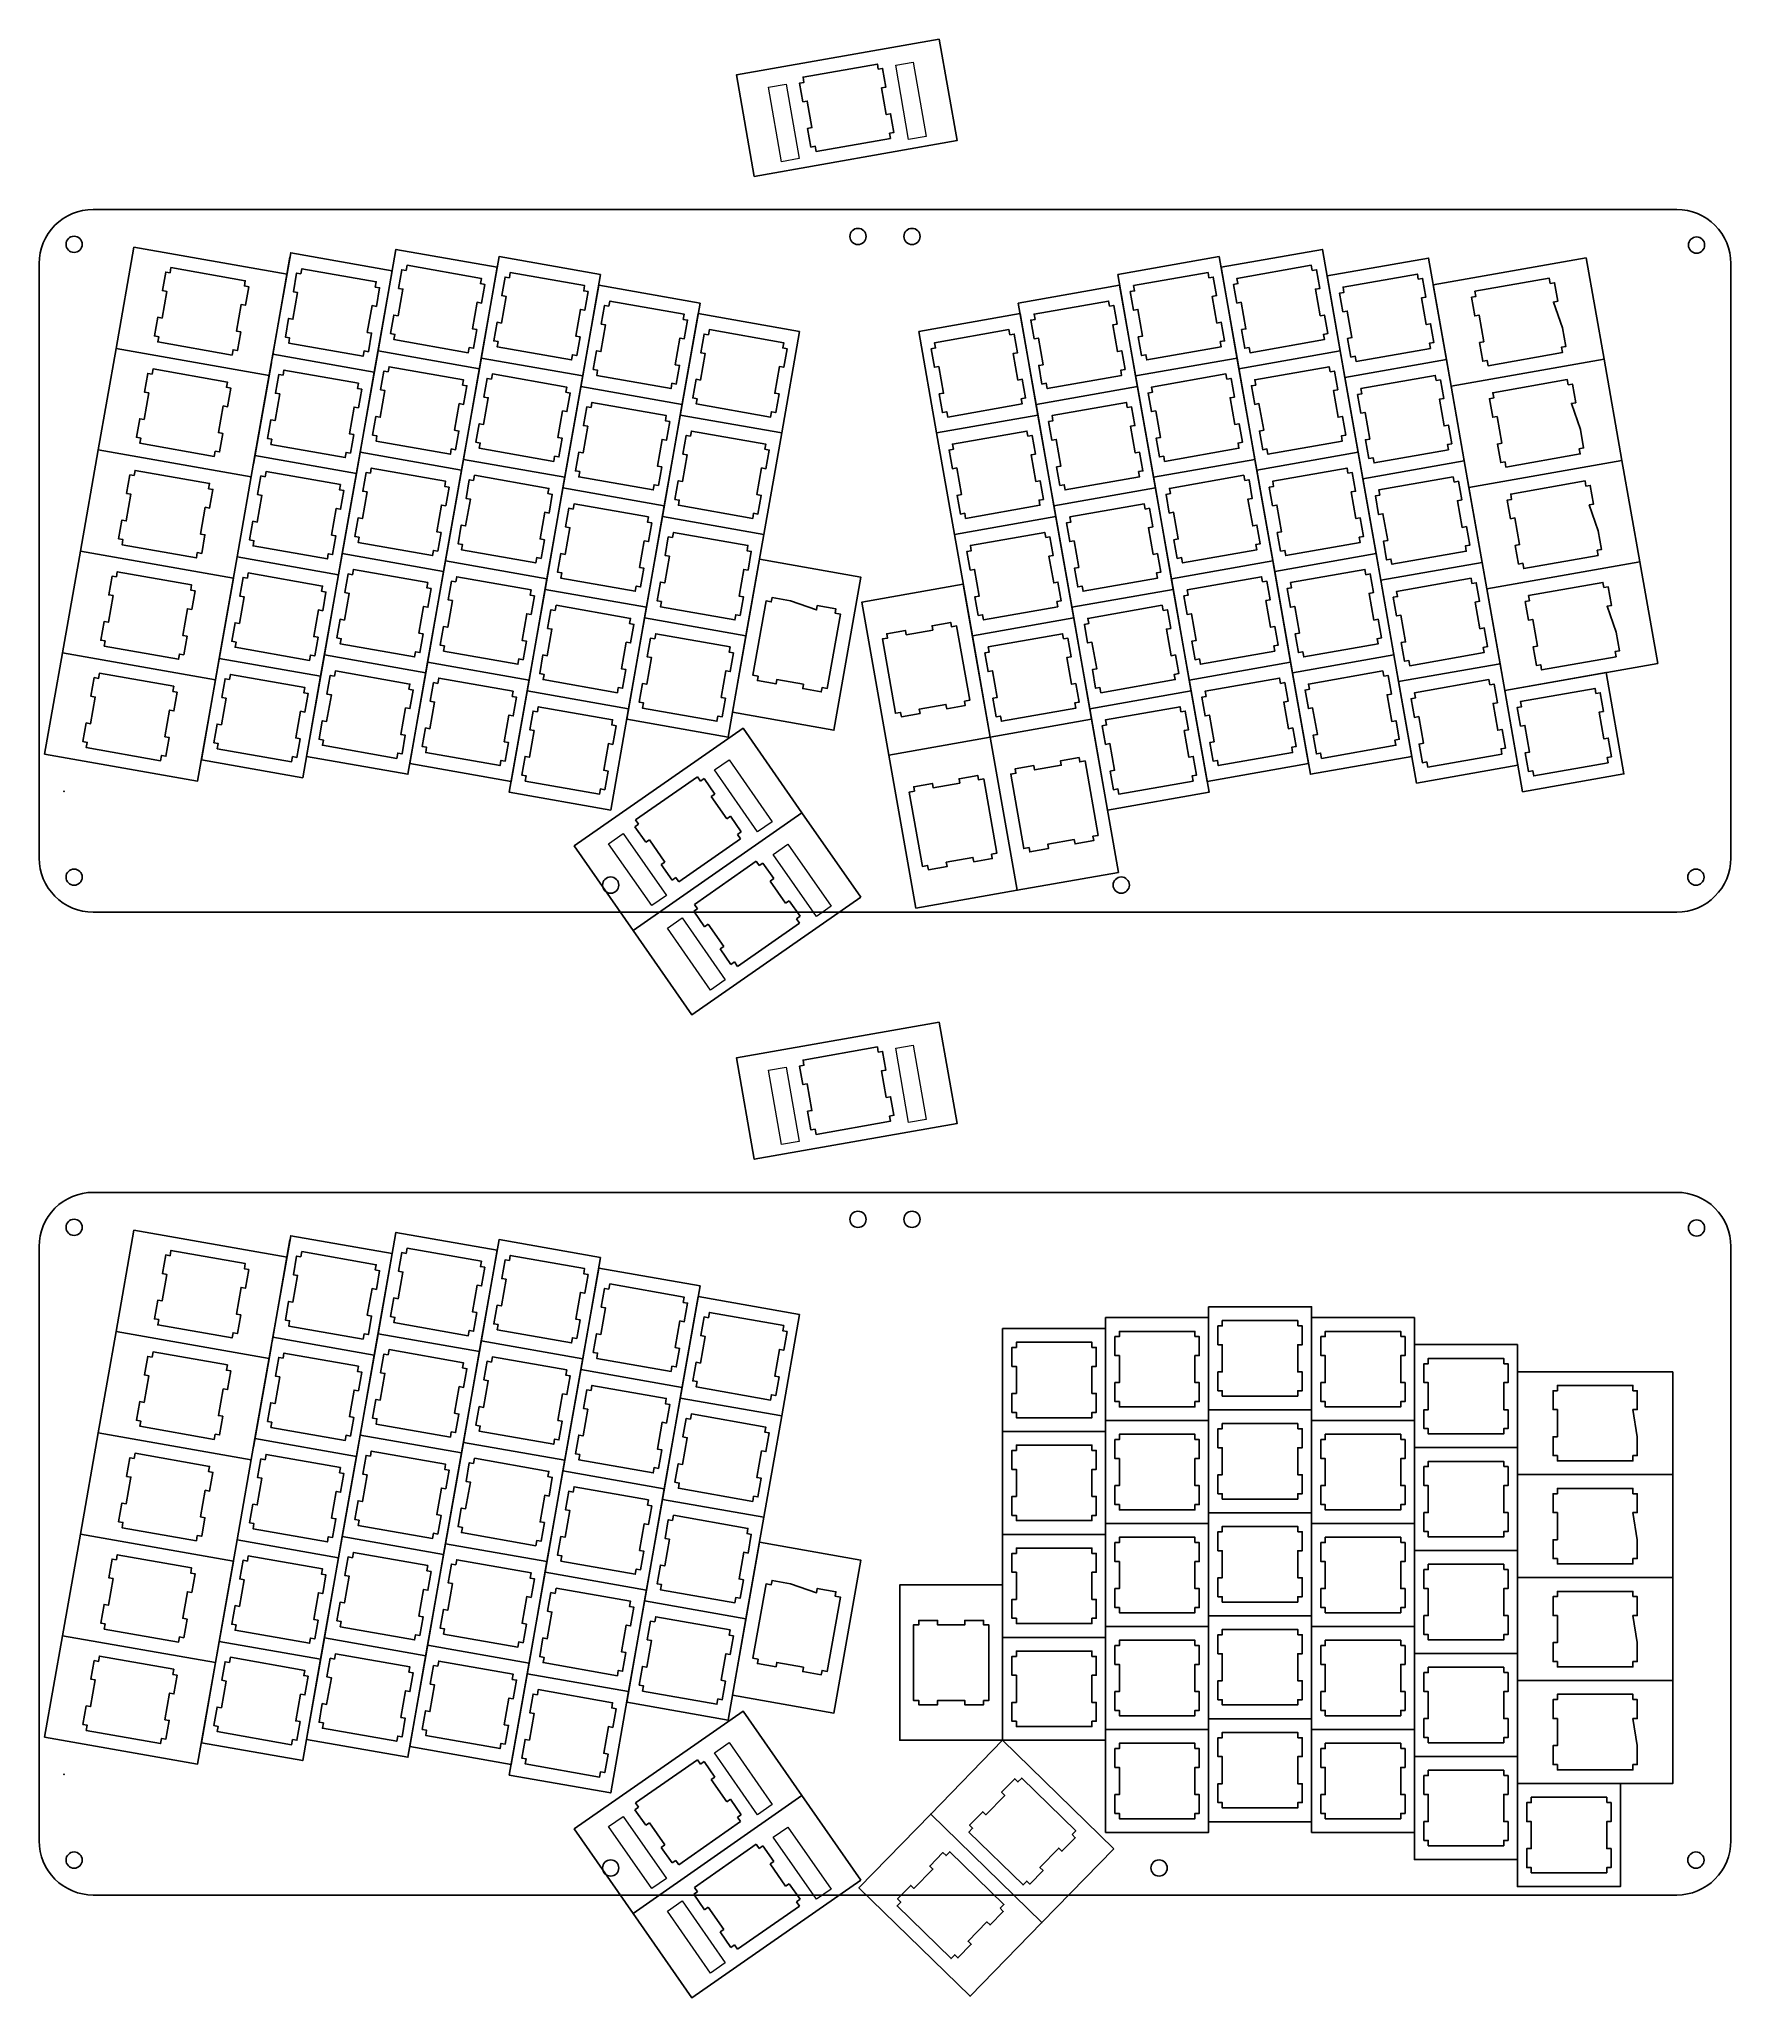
# Model space of a CAD drawing. Header units: millimetres. Extents: x 398 to 711, y 162 to 525.
import ezdxf

# ---------------------------------------------------------------- set-up
doc = ezdxf.new("R2010")
doc.units = ezdxf.units.MM
doc.header["$PDSIZE"] = -1
doc.layers.get('0').update_dxf_attribs({"color": 1})
doc.layers.add('1', color=18, linetype='Continuous')

msp = doc.modelspace()

# ---------------------------------------------------------------- linework, layer by layer
for p, q in [((508.07, 380.13), (519.53, 388.12)), ((519.53, 388.12), (520.09, 387.31)), ((520.09, 387.31), (520.76, 387.78)), ((520.76, 387.78), (522.76, 384.91)), ((522.76, 384.91), (522.09, 384.44)), ((522.09, 384.44), (524.95, 380.33)), ((524.95, 380.33), (525.62, 380.8)), ((525.62, 380.8), (527.62, 377.93)), ((507.96, 378.86), (508.63, 379.32)), ((509.96, 375.99), (507.96, 378.86)), ((508.63, 379.32), (508.07, 380.13)), ((527.62, 377.93), (526.96, 377.46)), ((526.96, 377.46), (527.52, 376.66)), ((510.63, 376.45), (509.96, 375.99)), ((513.5, 372.34), (510.63, 376.45)), ((527.52, 376.66), (516.06, 368.67)), ((512.83, 371.88), (513.5, 372.34)), ((514.83, 369.01), (512.83, 371.88)), ((518.96, 364.5), (530.42, 372.49)), ((530.42, 372.49), (530.98, 371.69)), ((530.98, 371.69), (531.65, 372.15)), ((531.65, 372.15), (533.65, 369.28)), ((515.5, 369.47), (514.83, 369.01)), ((516.06, 368.67), (515.5, 369.47)), ((533.65, 369.28), (532.99, 368.81)), ((532.99, 368.81), (535.85, 364.71)), ((518.86, 363.23), (519.52, 363.7)), ((520.86, 360.36), (518.86, 363.23)), ((519.52, 363.7), (518.96, 364.5)), ((535.85, 364.71), (536.52, 365.17)), ((536.52, 365.17), (538.52, 362.3)), ((521.53, 360.82), (520.86, 360.36)), ((524.39, 356.72), (521.53, 360.82)), ((538.41, 361.03), (526.95, 353.04)), ((538.52, 362.3), (537.85, 361.84)), ((537.85, 361.84), (538.41, 361.03)), ((523.72, 356.25), (524.39, 356.72)), ((525.73, 353.38), (523.72, 356.25)), ((526.39, 353.85), (525.73, 353.38)), ((526.95, 353.04), (526.39, 353.85)), ((508.07, 198.28), (519.53, 206.27)), ((519.53, 206.27), (520.09, 205.47)), ((520.09, 205.47), (520.76, 205.93)), ((520.76, 205.93), (522.76, 203.06)), ((522.76, 203.06), (522.09, 202.6)), ((522.09, 202.6), (524.95, 198.49)), ((507.96, 197.01), (508.63, 197.48)), ((509.96, 194.14), (507.96, 197.01)), ((508.63, 197.48), (508.07, 198.28)), ((524.95, 198.49), (525.62, 198.95)), ((525.62, 198.95), (527.62, 196.08)), ((527.62, 196.08), (526.96, 195.62)), ((510.63, 194.61), (509.96, 194.14)), ((513.5, 190.5), (510.63, 194.61)), ((527.52, 194.81), (516.06, 186.82)), ((526.96, 195.62), (527.52, 194.81)), ((512.83, 190.03), (513.5, 190.5)), ((514.83, 187.16), (512.83, 190.03)), ((518.96, 182.65), (530.42, 190.65)), ((530.42, 190.65), (530.98, 189.84)), ((530.98, 189.84), (531.65, 190.31)), ((531.65, 190.31), (533.65, 187.43)), ((515.5, 187.63), (514.83, 187.16)), ((516.06, 186.82), (515.5, 187.63)), ((533.65, 187.43), (532.99, 186.97)), ((532.99, 186.97), (535.85, 182.86)), ((518.86, 181.39), (519.52, 181.85)), ((520.86, 178.51), (518.86, 181.39)), ((519.52, 181.85), (518.96, 182.65)), ((535.85, 182.86), (536.52, 183.33)), ((536.52, 183.33), (538.52, 180.45)), ((521.53, 178.98), (520.86, 178.51)), ((524.39, 174.87), (521.53, 178.98)), ((538.41, 179.19), (526.95, 171.2)), ((538.52, 180.45), (537.85, 179.99)), ((537.85, 179.99), (538.41, 179.19)), ((523.72, 174.41), (524.39, 174.87)), ((525.73, 171.53), (523.72, 174.41)), ((526.39, 172), (525.73, 171.53)), ((526.95, 171.2), (526.39, 172))]:
    msp.add_line(p, q)
for points in [[(552.99, 519.01), (553.79, 519.15), (554.4, 515.7), (553.6, 515.56), (554.47, 510.63), (555.27, 510.77), (555.87, 507.32), (555.07, 507.18), (555.24, 506.22), (541.49, 503.79), (541.32, 504.75), (540.52, 504.61), (539.91, 508.06), (540.71, 508.2), (539.84, 513.13), (539.04, 512.99), (538.43, 516.44), (539.23, 516.58), (539.06, 517.55), (552.82, 519.97)], [(421.94, 481.35), (421.14, 481.49), (420.53, 478.05), (421.33, 477.9), (420.46, 472.97), (419.66, 473.11), (419.05, 469.67), (419.85, 469.52), (419.68, 468.56), (433.44, 466.13), (433.61, 467.1), (434.41, 466.96), (435.02, 470.4), (434.22, 470.55), (435.09, 475.48), (435.89, 475.34), (436.5, 478.78), (435.7, 478.93), (435.87, 479.89), (422.11, 482.32)], [(446.17, 481.14), (445.37, 481.28), (444.76, 477.83), (445.56, 477.69), (444.69, 472.76), (443.89, 472.9), (443.28, 469.46), (444.08, 469.31), (443.91, 468.35), (457.67, 465.92), (457.84, 466.89), (458.64, 466.75), (459.25, 470.19), (458.45, 470.33), (459.32, 475.27), (460.12, 475.13), (460.73, 478.57), (459.93, 478.71), (460.1, 479.68), (446.34, 482.11)], [(465.62, 481.77), (464.82, 481.91), (464.22, 478.47), (465.02, 478.32), (464.15, 473.39), (463.35, 473.53), (462.74, 470.09), (463.54, 469.95), (463.37, 468.98), (477.13, 466.55), (477.3, 467.52), (478.1, 467.38), (478.71, 470.83), (477.91, 470.97), (478.77, 475.9), (479.58, 475.76), (480.18, 479.2), (479.38, 479.35), (479.55, 480.31), (465.8, 482.74)], [(633.28, 481.77), (634.08, 481.91), (634.69, 478.47), (633.88, 478.32), (634.75, 473.39), (635.55, 473.53), (636.16, 470.09), (635.36, 469.95), (635.53, 468.98), (621.77, 466.55), (621.6, 467.52), (620.8, 467.38), (620.2, 470.83), (621, 470.97), (620.13, 475.9), (619.33, 475.76), (618.72, 479.2), (619.52, 479.35), (619.35, 480.31), (633.11, 482.74)], [(484.73, 480.43), (483.93, 480.57), (483.32, 477.13), (484.13, 476.99), (483.26, 472.05), (482.45, 472.19), (481.85, 468.75), (482.65, 468.61), (482.48, 467.64), (496.23, 465.22), (496.41, 466.18), (497.21, 466.04), (497.81, 469.49), (497.01, 469.63), (497.88, 474.56), (498.68, 474.42), (499.29, 477.87), (498.49, 478.01), (498.66, 478.97), (484.9, 481.4)], [(614.17, 480.43), (614.97, 480.57), (615.58, 477.13), (614.78, 476.99), (615.65, 472.05), (616.45, 472.19), (617.05, 468.75), (616.25, 468.61), (616.42, 467.64), (602.67, 465.22), (602.5, 466.18), (601.7, 466.04), (601.09, 469.49), (601.89, 469.63), (601.02, 474.56), (600.22, 474.42), (599.61, 477.87), (600.41, 478.01), (600.24, 478.97), (614, 481.4)], [(652.91, 480.16), (653.71, 480.3), (654.31, 476.85), (653.51, 476.71), (654.38, 471.78), (655.18, 471.92), (655.79, 468.47), (654.99, 468.33), (655.16, 467.36), (641.4, 464.94), (641.23, 465.9), (640.43, 465.76), (639.82, 469.21), (640.63, 469.35), (639.76, 474.28), (638.96, 474.14), (638.35, 477.59), (639.15, 477.73), (638.98, 478.7), (652.74, 481.12)], [(677.31, 479.38), (678.11, 479.52), (678.72, 476.08), (677.92, 475.93), (679.59, 471.14), (680.2, 467.7), (679.4, 467.56), (679.57, 466.59), (665.81, 464.16), (665.64, 465.13), (664.84, 464.99), (664.23, 468.44), (665.03, 468.58), (664.16, 473.51), (663.36, 473.37), (662.75, 476.81), (663.55, 476.96), (663.38, 477.92), (677.14, 480.35)], [(503.15, 475.16), (502.35, 475.3), (501.74, 471.85), (502.54, 471.71), (501.67, 466.78), (500.87, 466.92), (500.26, 463.47), (501.06, 463.33), (500.89, 462.36), (514.65, 459.94), (514.82, 460.9), (515.62, 460.76), (516.23, 464.21), (515.43, 464.35), (516.3, 469.28), (517.1, 469.14), (517.7, 472.59), (516.9, 472.73), (517.07, 473.7), (503.32, 476.12)], [(595.76, 475.16), (596.56, 475.3), (597.16, 471.85), (596.36, 471.71), (597.23, 466.78), (598.03, 466.92), (598.64, 463.47), (597.84, 463.33), (598.01, 462.36), (584.25, 459.94), (584.08, 460.9), (583.28, 460.76), (582.67, 464.21), (583.48, 464.35), (582.61, 469.28), (581.81, 469.14), (581.2, 472.59), (582, 472.73), (581.83, 473.7), (595.59, 476.12)], [(521.56, 469.88), (520.76, 470.02), (520.15, 466.57), (520.95, 466.43), (520.08, 461.5), (519.28, 461.64), (518.67, 458.19), (519.47, 458.05), (519.3, 457.09), (533.06, 454.66), (533.23, 455.63), (534.03, 455.48), (534.64, 458.93), (533.84, 459.07), (534.71, 464.01), (535.51, 463.86), (536.12, 467.31), (535.32, 467.45), (535.49, 468.42), (521.73, 470.84)], [(577.34, 469.88), (578.14, 470.02), (578.75, 466.57), (577.95, 466.43), (578.82, 461.5), (579.62, 461.64), (580.23, 458.19), (579.43, 458.05), (579.6, 457.09), (565.84, 454.66), (565.67, 455.63), (564.87, 455.48), (564.26, 458.93), (565.06, 459.07), (564.19, 464.01), (563.39, 463.86), (562.78, 467.31), (563.58, 467.45), (563.41, 468.42), (577.17, 470.84)], [(462.32, 463.01), (461.52, 463.15), (460.91, 459.71), (461.71, 459.56), (460.84, 454.63), (460.04, 454.77), (459.43, 451.33), (460.23, 451.18), (460.06, 450.22), (473.82, 447.79), (473.99, 448.76), (474.79, 448.62), (475.4, 452.06), (474.6, 452.21), (475.47, 457.14), (476.27, 457), (476.88, 460.44), (476.07, 460.59), (476.24, 461.55), (462.49, 463.98)], [(636.58, 463.01), (637.39, 463.15), (637.99, 459.71), (637.19, 459.56), (638.06, 454.63), (638.86, 454.77), (639.47, 451.33), (638.67, 451.18), (638.84, 450.22), (625.08, 447.79), (624.91, 448.76), (624.11, 448.62), (623.5, 452.06), (624.3, 452.21), (623.43, 457.14), (622.63, 457), (622.03, 460.44), (622.83, 460.59), (622.66, 461.55), (636.41, 463.98)], [(418.63, 462.59), (417.83, 462.73), (417.22, 459.29), (418.02, 459.14), (417.15, 454.21), (416.35, 454.35), (415.74, 450.91), (416.54, 450.76), (416.37, 449.8), (430.13, 447.37), (430.3, 448.34), (431.1, 448.2), (431.71, 451.64), (430.91, 451.79), (431.78, 456.72), (432.58, 456.58), (433.19, 460.02), (432.39, 460.17), (432.56, 461.13), (418.8, 463.56)], [(442.86, 462.38), (442.06, 462.52), (441.45, 459.07), (442.25, 458.93), (441.38, 454), (440.58, 454.14), (439.98, 450.69), (440.78, 450.55), (440.61, 449.59), (454.36, 447.16), (454.53, 448.13), (455.33, 447.99), (455.94, 451.43), (455.14, 451.57), (456.01, 456.51), (456.81, 456.37), (457.42, 459.81), (456.62, 459.95), (456.79, 460.92), (443.03, 463.35)], [(481.42, 461.67), (480.62, 461.81), (480.02, 458.37), (480.82, 458.23), (479.95, 453.29), (479.15, 453.43), (478.54, 449.99), (479.34, 449.85), (479.17, 448.88), (492.93, 446.45), (493.1, 447.42), (493.9, 447.28), (494.51, 450.73), (493.7, 450.87), (494.57, 455.8), (495.38, 455.66), (495.98, 459.11), (495.18, 459.25), (495.35, 460.21), (481.6, 462.64)], [(617.48, 461.67), (618.28, 461.81), (618.89, 458.37), (618.08, 458.23), (618.95, 453.29), (619.75, 453.43), (620.36, 449.99), (619.56, 449.85), (619.73, 448.88), (605.97, 446.45), (605.8, 447.42), (605, 447.28), (604.4, 450.73), (605.2, 450.87), (604.33, 455.8), (603.53, 455.66), (602.92, 459.11), (603.72, 459.25), (603.55, 460.21), (617.31, 462.64)], [(656.21, 461.4), (657.01, 461.54), (657.62, 458.09), (656.82, 457.95), (657.69, 453.02), (658.49, 453.16), (659.1, 449.71), (658.3, 449.57), (658.47, 448.6), (644.71, 446.18), (644.54, 447.14), (643.74, 447), (643.13, 450.45), (643.93, 450.59), (643.06, 455.52), (642.26, 455.38), (641.66, 458.83), (642.46, 458.97), (642.29, 459.93), (656.04, 462.36)], [(680.62, 460.62), (681.42, 460.76), (682.03, 457.32), (681.23, 457.17), (682.9, 452.38), (683.5, 448.94), (682.7, 448.79), (682.87, 447.83), (669.12, 445.4), (668.95, 446.37), (668.15, 446.23), (667.54, 449.67), (668.34, 449.82), (667.47, 454.75), (666.67, 454.61), (666.06, 458.05), (666.86, 458.2), (666.69, 459.16), (680.45, 461.59)], [(499.84, 456.4), (499.04, 456.54), (498.43, 453.09), (499.23, 452.95), (498.36, 448.02), (497.56, 448.16), (496.95, 444.71), (497.75, 444.57), (497.58, 443.6), (511.34, 441.18), (511.51, 442.14), (512.31, 442), (512.92, 445.45), (512.12, 445.59), (512.99, 450.52), (513.79, 450.38), (514.4, 453.83), (513.6, 453.97), (513.77, 454.93), (500.01, 457.36)], [(599.06, 456.4), (599.86, 456.54), (600.47, 453.09), (599.67, 452.95), (600.54, 448.02), (601.34, 448.16), (601.95, 444.71), (601.15, 444.57), (601.32, 443.6), (587.56, 441.18), (587.39, 442.14), (586.59, 442), (585.98, 445.45), (586.78, 445.59), (585.91, 450.52), (585.11, 450.38), (584.51, 453.83), (585.31, 453.97), (585.14, 454.93), (598.89, 457.36)], [(518.25, 451.12), (517.45, 451.26), (516.84, 447.81), (517.64, 447.67), (516.77, 442.74), (515.97, 442.88), (515.37, 439.43), (516.17, 439.29), (516, 438.33), (529.75, 435.9), (529.92, 436.87), (530.72, 436.72), (531.33, 440.17), (530.53, 440.31), (531.4, 445.24), (532.2, 445.1), (532.81, 448.55), (532.01, 448.69), (532.18, 449.66), (518.42, 452.08)], [(580.65, 451.12), (581.45, 451.26), (582.06, 447.81), (581.26, 447.67), (582.13, 442.74), (582.93, 442.88), (583.54, 439.43), (582.74, 439.29), (582.91, 438.33), (569.15, 435.9), (568.98, 436.87), (568.18, 436.72), (567.57, 440.17), (568.37, 440.31), (567.5, 445.24), (566.7, 445.1), (566.09, 448.55), (566.89, 448.69), (566.72, 449.66), (580.48, 452.08)], [(415.32, 443.83), (414.52, 443.97), (413.91, 440.52), (414.71, 440.38), (413.84, 435.45), (413.04, 435.59), (412.44, 432.14), (413.24, 432), (413.07, 431.04), (426.82, 428.61), (426.99, 429.58), (427.8, 429.44), (428.4, 432.88), (427.6, 433.02), (428.47, 437.96), (429.27, 437.82), (429.88, 441.26), (429.08, 441.4), (429.25, 442.37), (415.49, 444.8)], [(439.55, 443.62), (438.75, 443.76), (438.15, 440.31), (438.95, 440.17), (438.08, 435.24), (437.28, 435.38), (436.67, 431.93), (437.47, 431.79), (437.3, 430.83), (451.06, 428.4), (451.23, 429.37), (452.03, 429.23), (452.63, 432.67), (451.83, 432.81), (452.7, 437.75), (453.5, 437.61), (454.11, 441.05), (453.31, 441.19), (453.48, 442.16), (439.72, 444.58)], [(459.01, 444.25), (458.21, 444.39), (457.6, 440.94), (458.4, 440.8), (457.53, 435.87), (456.73, 436.01), (456.12, 432.57), (456.92, 432.42), (456.75, 431.46), (470.51, 429.03), (470.68, 430), (471.48, 429.86), (472.09, 433.3), (471.29, 433.45), (472.16, 438.38), (472.96, 438.24), (473.57, 441.68), (472.77, 441.82), (472.94, 442.79), (459.18, 445.22)], [(478.12, 442.91), (477.32, 443.05), (476.71, 439.61), (477.51, 439.47), (476.64, 434.53), (475.84, 434.67), (475.23, 431.23), (476.03, 431.09), (475.86, 430.12), (489.62, 427.69), (489.79, 428.66), (490.59, 428.52), (491.2, 431.97), (490.4, 432.11), (491.27, 437.04), (492.07, 436.9), (492.68, 440.35), (491.87, 440.49), (492.04, 441.45), (478.29, 443.88)], [(620.78, 442.91), (621.59, 443.05), (622.19, 439.61), (621.39, 439.47), (622.26, 434.53), (623.06, 434.67), (623.67, 431.23), (622.87, 431.09), (623.04, 430.12), (609.28, 427.69), (609.11, 428.66), (608.31, 428.52), (607.7, 431.97), (608.5, 432.11), (607.63, 437.04), (606.83, 436.9), (606.23, 440.35), (607.03, 440.49), (606.86, 441.45), (620.61, 443.88)], [(639.89, 444.25), (640.69, 444.39), (641.3, 440.94), (640.5, 440.8), (641.37, 435.87), (642.17, 436.01), (642.78, 432.57), (641.98, 432.42), (642.15, 431.46), (628.39, 429.03), (628.22, 430), (627.42, 429.86), (626.81, 433.3), (627.61, 433.45), (626.74, 438.38), (625.94, 438.24), (625.33, 441.68), (626.14, 441.82), (625.96, 442.79), (639.72, 445.22)], [(659.52, 442.63), (660.32, 442.78), (660.93, 439.33), (660.13, 439.19), (661, 434.25), (661.8, 434.4), (662.41, 430.95), (661.61, 430.81), (661.78, 429.84), (648.02, 427.42), (647.85, 428.38), (647.05, 428.24), (646.44, 431.69), (647.24, 431.83), (646.37, 436.76), (645.57, 436.62), (644.96, 440.07), (645.76, 440.21), (645.59, 441.17), (659.35, 443.6)], [(683.93, 441.86), (684.73, 442), (685.34, 438.55), (684.53, 438.41), (686.2, 433.62), (686.81, 430.18), (686.01, 430.03), (686.18, 429.07), (672.42, 426.64), (672.25, 427.61), (671.45, 427.47), (670.85, 430.91), (671.65, 431.06), (670.78, 435.99), (669.98, 435.85), (669.37, 439.29), (670.17, 439.43), (670, 440.4), (683.76, 442.83)], [(496.53, 437.63), (495.73, 437.78), (495.12, 434.33), (495.92, 434.19), (495.05, 429.25), (494.25, 429.4), (493.64, 425.95), (494.44, 425.81), (494.27, 424.84), (508.03, 422.42), (508.2, 423.38), (509, 423.24), (509.61, 426.69), (508.81, 426.83), (509.68, 431.76), (510.48, 431.62), (511.09, 435.07), (510.29, 435.21), (510.46, 436.17), (496.7, 438.6)], [(602.37, 437.63), (603.17, 437.78), (603.78, 434.33), (602.98, 434.19), (603.85, 429.25), (604.65, 429.4), (605.26, 425.95), (604.46, 425.81), (604.63, 424.84), (590.87, 422.42), (590.7, 423.38), (589.9, 423.24), (589.29, 426.69), (590.09, 426.83), (589.22, 431.76), (588.42, 431.62), (587.81, 435.07), (588.61, 435.21), (588.44, 436.17), (602.2, 438.6)], [(514.94, 432.36), (514.14, 432.5), (513.54, 429.05), (514.34, 428.91), (513.47, 423.98), (512.67, 424.12), (512.06, 420.67), (512.86, 420.53), (512.69, 419.56), (526.45, 417.14), (526.62, 418.1), (527.42, 417.96), (528.02, 421.41), (527.22, 421.55), (528.09, 426.48), (528.89, 426.34), (529.5, 429.79), (528.7, 429.93), (528.87, 430.9), (515.11, 433.32)], [(583.96, 432.36), (584.76, 432.5), (585.37, 429.05), (584.57, 428.91), (585.44, 423.98), (586.24, 424.12), (586.84, 420.67), (586.04, 420.53), (586.21, 419.56), (572.46, 417.14), (572.29, 418.1), (571.49, 417.96), (570.88, 421.41), (571.68, 421.55), (570.81, 426.48), (570.01, 426.34), (569.4, 429.79), (570.2, 429.93), (570.03, 430.9), (583.79, 433.32)], [(412.01, 425.07), (411.21, 425.21), (410.61, 421.76), (411.41, 421.62), (410.54, 416.69), (409.74, 416.83), (409.13, 413.38), (409.93, 413.24), (409.76, 412.28), (423.52, 409.85), (423.69, 410.82), (424.49, 410.68), (425.09, 414.12), (424.29, 414.26), (425.16, 419.2), (425.96, 419.06), (426.57, 422.5), (425.77, 422.64), (425.94, 423.61), (412.18, 426.04)], [(436.25, 424.86), (435.45, 425), (434.84, 421.55), (435.64, 421.41), (434.77, 416.48), (433.97, 416.62), (433.36, 413.17), (434.16, 413.03), (433.99, 412.07), (447.75, 409.64), (447.92, 410.61), (448.72, 410.47), (449.33, 413.91), (448.53, 414.05), (449.4, 418.99), (450.2, 418.84), (450.8, 422.29), (450, 422.43), (450.17, 423.4), (436.42, 425.82)], [(455.7, 425.49), (454.9, 425.63), (454.29, 422.18), (455.09, 422.04), (454.22, 417.11), (453.42, 417.25), (452.82, 413.8), (453.62, 413.66), (453.45, 412.7), (467.2, 410.27), (467.37, 411.24), (468.17, 411.1), (468.78, 414.54), (467.98, 414.68), (468.85, 419.62), (469.65, 419.48), (470.26, 422.92), (469.46, 423.06), (469.63, 424.03), (455.87, 426.46)], [(474.81, 424.15), (474.01, 424.29), (473.4, 420.85), (474.2, 420.7), (473.33, 415.77), (472.53, 415.91), (471.92, 412.47), (472.72, 412.32), (472.55, 411.36), (486.31, 408.93), (486.48, 409.9), (487.28, 409.76), (487.89, 413.2), (487.09, 413.35), (487.96, 418.28), (488.76, 418.14), (489.37, 421.58), (488.57, 421.73), (488.74, 422.69), (474.98, 425.12)], [(624.09, 424.15), (624.89, 424.29), (625.5, 420.85), (624.7, 420.7), (625.57, 415.77), (626.37, 415.91), (626.98, 412.47), (626.18, 412.32), (626.35, 411.36), (612.59, 408.93), (612.42, 409.9), (611.62, 409.76), (611.01, 413.2), (611.81, 413.35), (610.94, 418.28), (610.14, 418.14), (609.53, 421.58), (610.34, 421.73), (610.16, 422.69), (623.92, 425.12)], [(643.2, 425.49), (644, 425.63), (644.61, 422.18), (643.81, 422.04), (644.68, 417.11), (645.48, 417.25), (646.09, 413.8), (645.29, 413.66), (645.46, 412.7), (631.7, 410.27), (631.53, 411.24), (630.73, 411.1), (630.12, 414.54), (630.92, 414.68), (630.05, 419.62), (629.25, 419.48), (628.64, 422.92), (629.44, 423.06), (629.27, 424.03), (643.03, 426.46)], [(662.83, 423.87), (663.63, 424.02), (664.24, 420.57), (663.44, 420.43), (664.31, 415.49), (665.11, 415.64), (665.72, 412.19), (664.91, 412.05), (665.09, 411.08), (651.33, 408.66), (651.16, 409.62), (650.36, 409.48), (649.75, 412.93), (650.55, 413.07), (649.68, 418), (648.88, 417.86), (648.27, 421.31), (649.07, 421.45), (648.9, 422.41), (662.66, 424.84)], [(687.23, 423.1), (688.04, 423.24), (688.64, 419.79), (687.84, 419.65), (689.51, 414.86), (690.12, 411.41), (689.32, 411.27), (689.49, 410.31), (675.73, 407.88), (675.56, 408.85), (674.76, 408.71), (674.15, 412.15), (674.95, 412.29), (674.08, 417.23), (673.28, 417.09), (672.68, 420.53), (673.48, 420.67), (673.31, 421.64), (687.06, 424.07)], [(530.76, 406.71), (530.62, 405.91), (534.07, 405.3), (534.21, 406.1), (539.14, 405.23), (539, 404.43), (542.45, 403.82), (542.59, 404.62), (543.55, 404.45), (545.98, 418.21), (545.01, 418.38), (545.15, 419.18), (541.71, 419.79), (541.57, 418.99), (536.77, 420.66), (533.33, 421.26), (533.19, 420.46), (532.22, 420.63), (529.79, 406.88)], [(493.22, 418.87), (492.42, 419.02), (491.81, 415.57), (492.61, 415.43), (491.74, 410.49), (490.94, 410.64), (490.34, 407.19), (491.14, 407.05), (490.97, 406.08), (504.72, 403.66), (504.89, 404.62), (505.69, 404.48), (506.3, 407.93), (505.5, 408.07), (506.37, 413), (507.17, 412.86), (507.78, 416.31), (506.98, 416.45), (507.15, 417.41), (493.39, 419.84)], [(605.68, 418.87), (606.48, 419.02), (607.09, 415.57), (606.29, 415.43), (607.16, 410.49), (607.96, 410.64), (608.57, 407.19), (607.76, 407.05), (607.94, 406.08), (594.18, 403.66), (594.01, 404.62), (593.21, 404.48), (592.6, 407.93), (593.4, 408.07), (592.53, 413), (591.73, 412.86), (591.12, 416.31), (591.92, 416.45), (591.75, 417.41), (605.51, 419.84)], [(511.64, 413.6), (510.83, 413.74), (510.23, 410.29), (511.03, 410.15), (510.16, 405.22), (509.36, 405.36), (508.75, 401.91), (509.55, 401.77), (509.38, 400.8), (523.14, 398.38), (523.31, 399.34), (524.11, 399.2), (524.72, 402.65), (523.92, 402.79), (524.79, 407.72), (525.59, 407.58), (526.19, 411.03), (525.39, 411.17), (525.56, 412.14), (511.81, 414.56)], [(568.95, 402.1), (569.09, 401.3), (565.65, 400.69), (565.51, 401.49), (560.57, 400.62), (560.72, 399.82), (557.27, 399.22), (557.13, 400.02), (556.16, 399.85), (553.74, 413.6), (554.7, 413.77), (554.56, 414.58), (558.01, 415.18), (558.15, 414.38), (563.08, 415.25), (562.94, 416.05), (566.39, 416.66), (566.53, 415.86), (567.49, 416.03), (569.92, 402.27)], [(587.27, 413.6), (588.07, 413.74), (588.67, 410.29), (587.87, 410.15), (588.74, 405.22), (589.54, 405.36), (590.15, 401.91), (589.35, 401.77), (589.52, 400.8), (575.76, 398.38), (575.59, 399.34), (574.79, 399.2), (574.19, 402.65), (574.99, 402.79), (574.12, 407.72), (573.32, 407.58), (572.71, 411.03), (573.51, 411.17), (573.34, 412.14), (587.1, 414.56)], [(422.46, 403.88), (423.26, 403.74), (422.66, 400.3), (421.86, 400.44), (420.99, 395.5), (421.79, 395.36), (421.18, 391.92), (420.38, 392.06), (420.21, 391.09), (406.45, 393.52), (406.62, 394.48), (405.82, 394.62), (406.43, 398.07), (407.23, 397.93), (408.1, 402.86), (407.3, 403), (407.91, 406.45), (408.71, 406.31), (408.88, 407.27), (422.63, 404.85)], [(432.94, 406.1), (432.14, 406.24), (431.53, 402.79), (432.33, 402.65), (431.46, 397.72), (430.66, 397.86), (430.05, 394.41), (430.85, 394.27), (430.68, 393.31), (444.44, 390.88), (444.61, 391.85), (445.41, 391.7), (446.02, 395.15), (445.22, 395.29), (446.09, 400.23), (446.89, 400.08), (447.5, 403.53), (446.7, 403.67), (446.87, 404.64), (433.11, 407.06)], [(452.39, 406.73), (451.59, 406.87), (450.98, 403.42), (451.79, 403.28), (450.92, 398.35), (450.11, 398.49), (449.51, 395.04), (450.31, 394.9), (450.14, 393.94), (463.9, 391.51), (464.07, 392.48), (464.87, 392.34), (465.47, 395.78), (464.67, 395.92), (465.54, 400.86), (466.34, 400.72), (466.95, 404.16), (466.15, 404.3), (466.32, 405.27), (452.56, 407.69)], [(471.5, 405.39), (470.7, 405.53), (470.09, 402.09), (470.89, 401.94), (470.02, 397.01), (469.22, 397.15), (468.61, 393.71), (469.42, 393.56), (469.25, 392.6), (483, 390.17), (483.17, 391.14), (483.97, 391), (484.58, 394.44), (483.78, 394.59), (484.65, 399.52), (485.45, 399.38), (486.06, 402.82), (485.26, 402.97), (485.43, 403.93), (471.67, 406.36)], [(627.4, 405.39), (628.2, 405.53), (628.81, 402.09), (628.01, 401.94), (628.88, 397.01), (629.68, 397.15), (630.29, 393.71), (629.49, 393.56), (629.66, 392.6), (615.9, 390.17), (615.73, 391.14), (614.93, 391), (614.32, 394.44), (615.12, 394.59), (614.25, 399.52), (613.45, 399.38), (612.84, 402.82), (613.64, 402.97), (613.47, 403.93), (627.23, 406.36)], [(646.51, 406.73), (647.31, 406.87), (647.92, 403.42), (647.12, 403.28), (647.99, 398.35), (648.79, 398.49), (649.39, 395.04), (648.59, 394.9), (648.76, 393.94), (635.01, 391.51), (634.84, 392.48), (634.04, 392.34), (633.43, 395.78), (634.23, 395.92), (633.36, 400.86), (632.56, 400.72), (631.95, 404.16), (632.75, 404.3), (632.58, 405.27), (646.34, 407.69)], [(666.14, 405.11), (666.94, 405.25), (667.55, 401.81), (666.75, 401.67), (667.62, 396.73), (668.42, 396.87), (669.02, 393.43), (668.22, 393.29), (668.39, 392.32), (654.64, 389.9), (654.47, 390.86), (653.66, 390.72), (653.06, 394.17), (653.86, 394.31), (652.99, 399.24), (652.19, 399.1), (651.58, 402.55), (652.38, 402.69), (652.21, 403.65), (665.97, 406.08)], [(685.77, 403.5), (686.57, 403.64), (687.17, 400.19), (686.37, 400.05), (687.24, 395.12), (688.04, 395.26), (688.65, 391.81), (687.85, 391.67), (688.02, 390.71), (674.26, 388.28), (674.09, 389.24), (673.29, 389.1), (672.69, 392.55), (673.49, 392.69), (672.62, 397.62), (671.82, 397.48), (671.21, 400.93), (672.01, 401.07), (671.84, 402.04), (685.6, 404.46)], [(489.91, 400.11), (489.11, 400.25), (488.51, 396.81), (489.31, 396.67), (488.44, 391.73), (487.64, 391.87), (487.03, 388.43), (487.83, 388.29), (487.66, 387.32), (501.42, 384.9), (501.59, 385.86), (502.39, 385.72), (502.99, 389.17), (502.19, 389.31), (503.06, 394.24), (503.86, 394.1), (504.47, 397.55), (503.67, 397.69), (503.84, 398.65), (490.08, 401.08)], [(608.99, 400.11), (609.79, 400.25), (610.4, 396.81), (609.6, 396.67), (610.47, 391.73), (611.27, 391.87), (611.87, 388.43), (611.07, 388.29), (611.24, 387.32), (597.49, 384.9), (597.32, 385.86), (596.51, 385.72), (595.91, 389.17), (596.71, 389.31), (595.84, 394.24), (595.04, 394.1), (594.43, 397.55), (595.23, 397.69), (595.06, 398.65), (608.82, 401.08)], [(592.71, 377.1), (592.85, 376.3), (589.4, 375.69), (589.26, 376.49), (584.33, 375.62), (584.47, 374.82), (581.02, 374.21), (580.88, 375.01), (579.91, 374.84), (577.49, 388.6), (578.45, 388.77), (578.31, 389.57), (581.76, 390.18), (581.9, 389.38), (586.83, 390.25), (586.69, 391.05), (590.14, 391.66), (590.28, 390.85), (591.25, 391.03), (593.67, 377.27)], [(573.95, 373.79), (574.09, 372.99), (570.64, 372.38), (570.5, 373.18), (565.57, 372.31), (565.71, 371.51), (562.26, 370.9), (562.12, 371.7), (561.15, 371.53), (558.73, 385.29), (559.69, 385.46), (559.55, 386.26), (563, 386.87), (563.14, 386.07), (568.07, 386.94), (567.93, 387.74), (571.38, 388.35), (571.52, 387.55), (572.49, 387.72), (574.91, 373.96)], [(552.99, 337.16), (553.79, 337.3), (554.4, 333.86), (553.6, 333.72), (554.47, 328.78), (555.27, 328.92), (555.87, 325.48), (555.07, 325.34), (555.24, 324.37), (541.49, 321.94), (541.32, 322.91), (540.52, 322.77), (539.91, 326.22), (540.71, 326.36), (539.84, 331.29), (539.04, 331.15), (538.43, 334.6), (539.23, 334.74), (539.06, 335.7), (552.82, 338.13)], [(465.62, 299.93), (464.82, 300.07), (464.22, 296.62), (465.02, 296.48), (464.15, 291.55), (463.35, 291.69), (462.74, 288.24), (463.54, 288.1), (463.37, 287.13), (477.13, 284.71), (477.3, 285.67), (478.1, 285.53), (478.71, 288.98), (477.91, 289.12), (478.77, 294.05), (479.58, 293.91), (480.18, 297.36), (479.38, 297.5), (479.55, 298.47), (465.8, 300.89)], [(421.94, 299.51), (421.14, 299.65), (420.53, 296.2), (421.33, 296.06), (420.46, 291.13), (419.66, 291.27), (419.05, 287.82), (419.85, 287.68), (419.68, 286.71), (433.44, 284.29), (433.61, 285.25), (434.41, 285.11), (435.02, 288.56), (434.22, 288.7), (435.09, 293.63), (435.89, 293.49), (436.5, 296.94), (435.7, 297.08), (435.87, 298.05), (422.11, 300.47)], [(446.17, 299.3), (445.37, 299.44), (444.76, 295.99), (445.56, 295.85), (444.69, 290.92), (443.89, 291.06), (443.28, 287.61), (444.08, 287.47), (443.91, 286.5), (457.67, 284.08), (457.84, 285.04), (458.64, 284.9), (459.25, 288.35), (458.45, 288.49), (459.32, 293.42), (460.12, 293.28), (460.73, 296.73), (459.93, 296.87), (460.1, 297.83), (446.34, 300.26)], [(484.73, 298.59), (483.93, 298.73), (483.32, 295.28), (484.13, 295.14), (483.26, 290.21), (482.45, 290.35), (481.85, 286.9), (482.65, 286.76), (482.48, 285.8), (496.23, 283.37), (496.41, 284.34), (497.21, 284.19), (497.81, 287.64), (497.01, 287.78), (497.88, 292.72), (498.68, 292.57), (499.29, 296.02), (498.49, 296.16), (498.66, 297.13), (484.9, 299.55)], [(503.15, 293.31), (502.35, 293.45), (501.74, 290), (502.54, 289.86), (501.67, 284.93), (500.87, 285.07), (500.26, 281.62), (501.06, 281.48), (500.89, 280.52), (514.65, 278.09), (514.82, 279.06), (515.62, 278.92), (516.23, 282.36), (515.43, 282.5), (516.3, 287.44), (517.1, 287.3), (517.7, 290.74), (516.9, 290.88), (517.07, 291.85), (503.32, 294.28)], [(521.56, 288.03), (520.76, 288.17), (520.15, 284.73), (520.95, 284.59), (520.08, 279.65), (519.28, 279.79), (518.67, 276.35), (519.47, 276.21), (519.3, 275.24), (533.06, 272.81), (533.23, 273.78), (534.03, 273.64), (534.64, 277.09), (533.84, 277.23), (534.71, 282.16), (535.51, 282.02), (536.12, 285.47), (535.32, 285.61), (535.49, 286.57), (521.73, 289)], [(630.61, 286.53), (631.42, 286.53), (631.42, 283.03), (630.61, 283.03), (630.61, 278.02), (631.42, 278.02), (631.42, 274.52), (630.61, 274.52), (630.61, 273.54), (616.64, 273.54), (616.64, 274.52), (615.83, 274.52), (615.83, 278.02), (616.64, 278.02), (616.64, 283.03), (615.83, 283.03), (615.83, 286.53), (616.64, 286.53), (616.64, 287.51), (630.61, 287.51)], [(592.51, 282.53), (593.32, 282.53), (593.32, 279.03), (592.51, 279.03), (592.51, 274.02), (593.32, 274.02), (593.32, 270.52), (592.51, 270.52), (592.51, 269.54), (578.54, 269.54), (578.54, 270.52), (577.73, 270.52), (577.73, 274.02), (578.54, 274.02), (578.54, 279.03), (577.73, 279.03), (577.73, 282.53), (578.54, 282.53), (578.54, 283.51), (592.51, 283.51)], [(611.56, 284.53), (612.37, 284.53), (612.37, 281.03), (611.56, 281.03), (611.56, 276.02), (612.37, 276.02), (612.37, 272.52), (611.56, 272.52), (611.56, 271.54), (597.59, 271.54), (597.59, 272.52), (596.78, 272.52), (596.78, 276.02), (597.59, 276.02), (597.59, 281.03), (596.78, 281.03), (596.78, 284.53), (597.59, 284.53), (597.59, 285.51), (611.56, 285.51)], [(649.66, 284.53), (650.47, 284.53), (650.47, 281.03), (649.66, 281.03), (649.66, 276.02), (650.47, 276.02), (650.47, 272.52), (649.66, 272.52), (649.66, 271.54), (635.69, 271.54), (635.69, 272.52), (634.88, 272.52), (634.88, 276.02), (635.69, 276.02), (635.69, 281.03), (634.88, 281.03), (634.88, 284.53), (635.69, 284.53), (635.69, 285.51), (649.66, 285.51)], [(418.63, 280.75), (417.83, 280.89), (417.22, 277.44), (418.02, 277.3), (417.15, 272.37), (416.35, 272.51), (415.74, 269.06), (416.54, 268.92), (416.37, 267.95), (430.13, 265.53), (430.3, 266.49), (431.1, 266.35), (431.71, 269.8), (430.91, 269.94), (431.78, 274.87), (432.58, 274.73), (433.19, 278.18), (432.39, 278.32), (432.56, 279.29), (418.8, 281.71)], [(442.86, 280.53), (442.06, 280.68), (441.45, 277.23), (442.25, 277.09), (441.38, 272.15), (440.58, 272.3), (439.98, 268.85), (440.78, 268.71), (440.61, 267.74), (454.36, 265.32), (454.53, 266.28), (455.33, 266.14), (455.94, 269.59), (455.14, 269.73), (456.01, 274.66), (456.81, 274.52), (457.42, 277.97), (456.62, 278.11), (456.79, 279.07), (443.03, 281.5)], [(462.32, 281.17), (461.52, 281.31), (460.91, 277.86), (461.71, 277.72), (460.84, 272.79), (460.04, 272.93), (459.43, 269.48), (460.23, 269.34), (460.06, 268.37), (473.82, 265.95), (473.99, 266.91), (474.79, 266.77), (475.4, 270.22), (474.6, 270.36), (475.47, 275.29), (476.27, 275.15), (476.88, 278.6), (476.07, 278.74), (476.24, 279.71), (462.49, 282.13)], [(481.42, 279.83), (480.62, 279.97), (480.02, 276.52), (480.82, 276.38), (479.95, 271.45), (479.15, 271.59), (478.54, 268.14), (479.34, 268), (479.17, 267.04), (492.93, 264.61), (493.1, 265.57), (493.9, 265.43), (494.51, 268.88), (493.7, 269.02), (494.57, 273.95), (495.38, 273.81), (495.98, 277.26), (495.18, 277.4), (495.35, 278.37), (481.6, 280.79)], [(668.71, 279.53), (669.52, 279.53), (669.52, 276.03), (668.71, 276.03), (668.71, 271.02), (669.52, 271.02), (669.52, 267.52), (668.71, 267.52), (668.71, 266.54), (654.74, 266.54), (654.74, 267.52), (653.93, 267.52), (653.93, 271.02), (654.74, 271.02), (654.74, 276.03), (653.93, 276.03), (653.93, 279.53), (654.74, 279.53), (654.74, 280.51), (668.71, 280.51)], [(499.84, 274.55), (499.04, 274.69), (498.43, 271.24), (499.23, 271.1), (498.36, 266.17), (497.56, 266.31), (496.95, 262.86), (497.75, 262.72), (497.58, 261.76), (511.34, 259.33), (511.51, 260.3), (512.31, 260.16), (512.92, 263.6), (512.12, 263.74), (512.99, 268.68), (513.79, 268.54), (514.4, 271.98), (513.6, 272.12), (513.77, 273.09), (500.01, 275.52)], [(692.61, 274.53), (693.42, 274.53), (693.42, 271.03), (692.61, 271.03), (693.42, 266.02), (693.42, 262.52), (692.61, 262.52), (692.61, 261.54), (678.64, 261.54), (678.64, 262.52), (677.83, 262.52), (677.83, 266.02), (678.64, 266.02), (678.64, 271.03), (677.83, 271.03), (677.83, 274.53), (678.64, 274.53), (678.64, 275.51), (692.61, 275.51)], [(518.25, 269.27), (517.45, 269.41), (516.84, 265.97), (517.64, 265.83), (516.77, 260.89), (515.97, 261.03), (515.37, 257.59), (516.17, 257.45), (516, 256.48), (529.75, 254.05), (529.92, 255.02), (530.72, 254.88), (531.33, 258.33), (530.53, 258.47), (531.4, 263.4), (532.2, 263.26), (532.81, 266.71), (532.01, 266.85), (532.18, 267.81), (518.42, 270.24)], [(630.61, 267.48), (631.42, 267.48), (631.42, 263.98), (630.61, 263.98), (630.61, 258.97), (631.42, 258.97), (631.42, 255.47), (630.61, 255.47), (630.61, 254.49), (616.64, 254.49), (616.64, 255.47), (615.83, 255.47), (615.83, 258.97), (616.64, 258.97), (616.64, 263.98), (615.83, 263.98), (615.83, 267.48), (616.64, 267.48), (616.64, 268.46), (630.61, 268.46)], [(611.56, 265.48), (612.37, 265.48), (612.37, 261.98), (611.56, 261.98), (611.56, 256.97), (612.37, 256.97), (612.37, 253.47), (611.56, 253.47), (611.56, 252.49), (597.59, 252.49), (597.59, 253.47), (596.78, 253.47), (596.78, 256.97), (597.59, 256.97), (597.59, 261.98), (596.78, 261.98), (596.78, 265.48), (597.59, 265.48), (597.59, 266.46), (611.56, 266.46)], [(649.66, 265.48), (650.47, 265.48), (650.47, 261.98), (649.66, 261.98), (649.66, 256.97), (650.47, 256.97), (650.47, 253.47), (649.66, 253.47), (649.66, 252.49), (635.69, 252.49), (635.69, 253.47), (634.88, 253.47), (634.88, 256.97), (635.69, 256.97), (635.69, 261.98), (634.88, 261.98), (634.88, 265.48), (635.69, 265.48), (635.69, 266.46), (649.66, 266.46)], [(415.32, 261.98), (414.52, 262.13), (413.91, 258.68), (414.71, 258.54), (413.84, 253.61), (413.04, 253.75), (412.44, 250.3), (413.24, 250.16), (413.07, 249.19), (426.82, 246.77), (426.99, 247.73), (427.8, 247.59), (428.4, 251.04), (427.6, 251.18), (428.47, 256.11), (429.27, 255.97), (429.88, 259.42), (429.08, 259.56), (429.25, 260.52), (415.49, 262.95)], [(439.55, 261.77), (438.75, 261.92), (438.15, 258.47), (438.95, 258.33), (438.08, 253.39), (437.28, 253.54), (436.67, 250.09), (437.47, 249.95), (437.3, 248.98), (451.06, 246.56), (451.23, 247.52), (452.03, 247.38), (452.63, 250.83), (451.83, 250.97), (452.7, 255.9), (453.5, 255.76), (454.11, 259.21), (453.31, 259.35), (453.48, 260.31), (439.72, 262.74)], [(459.01, 262.41), (458.21, 262.55), (457.6, 259.1), (458.4, 258.96), (457.53, 254.03), (456.73, 254.17), (456.12, 250.72), (456.92, 250.58), (456.75, 249.61), (470.51, 247.19), (470.68, 248.15), (471.48, 248.01), (472.09, 251.46), (471.29, 251.6), (472.16, 256.53), (472.96, 256.39), (473.57, 259.84), (472.77, 259.98), (472.94, 260.94), (459.18, 263.37)], [(478.12, 261.07), (477.32, 261.21), (476.71, 257.76), (477.51, 257.62), (476.64, 252.69), (475.84, 252.83), (475.23, 249.38), (476.03, 249.24), (475.86, 248.27), (489.62, 245.85), (489.79, 246.81), (490.59, 246.67), (491.2, 250.12), (490.4, 250.26), (491.27, 255.19), (492.07, 255.05), (492.68, 258.5), (491.87, 258.64), (492.04, 259.61), (478.29, 262.03)], [(592.51, 263.48), (593.32, 263.48), (593.32, 259.98), (592.51, 259.98), (592.51, 254.97), (593.32, 254.97), (593.32, 251.47), (592.51, 251.47), (592.51, 250.49), (578.54, 250.49), (578.54, 251.47), (577.73, 251.47), (577.73, 254.97), (578.54, 254.97), (578.54, 259.98), (577.73, 259.98), (577.73, 263.48), (578.54, 263.48), (578.54, 264.46), (592.51, 264.46)], [(668.71, 260.48), (669.52, 260.48), (669.52, 256.98), (668.71, 256.98), (668.71, 251.97), (669.52, 251.97), (669.52, 248.47), (668.71, 248.47), (668.71, 247.49), (654.74, 247.49), (654.74, 248.47), (653.93, 248.47), (653.93, 251.97), (654.74, 251.97), (654.74, 256.98), (653.93, 256.98), (653.93, 260.48), (654.74, 260.48), (654.74, 261.46), (668.71, 261.46)], [(496.53, 255.79), (495.73, 255.93), (495.12, 252.48), (495.92, 252.34), (495.05, 247.41), (494.25, 247.55), (493.64, 244.1), (494.44, 243.96), (494.27, 243), (508.03, 240.57), (508.2, 241.54), (509, 241.4), (509.61, 244.84), (508.81, 244.98), (509.68, 249.92), (510.48, 249.78), (511.09, 253.22), (510.29, 253.36), (510.46, 254.33), (496.7, 256.75)], [(692.61, 255.48), (693.42, 255.48), (693.42, 251.98), (692.61, 251.98), (693.42, 246.97), (693.42, 243.47), (692.61, 243.47), (692.61, 242.49), (678.64, 242.49), (678.64, 243.47), (677.83, 243.47), (677.83, 246.97), (678.64, 246.97), (678.64, 251.98), (677.83, 251.98), (677.83, 255.48), (678.64, 255.48), (678.64, 256.46), (692.61, 256.46)], [(514.94, 250.51), (514.14, 250.65), (513.54, 247.21), (514.34, 247.06), (513.47, 242.13), (512.67, 242.27), (512.06, 238.83), (512.86, 238.68), (512.69, 237.72), (526.45, 235.29), (526.62, 236.26), (527.42, 236.12), (528.02, 239.56), (527.22, 239.71), (528.09, 244.64), (528.89, 244.5), (529.5, 247.94), (528.7, 248.09), (528.87, 249.05), (515.11, 251.48)], [(611.56, 246.43), (612.37, 246.43), (612.37, 242.93), (611.56, 242.93), (611.56, 237.92), (612.37, 237.92), (612.37, 234.42), (611.56, 234.42), (611.56, 233.44), (597.59, 233.44), (597.59, 234.42), (596.78, 234.42), (596.78, 237.92), (597.59, 237.92), (597.59, 242.93), (596.78, 242.93), (596.78, 246.43), (597.59, 246.43), (597.59, 247.41), (611.56, 247.41)], [(630.61, 248.43), (631.42, 248.43), (631.42, 244.93), (630.61, 244.93), (630.61, 239.92), (631.42, 239.92), (631.42, 236.42), (630.61, 236.42), (630.61, 235.44), (616.64, 235.44), (616.64, 236.42), (615.83, 236.42), (615.83, 239.92), (616.64, 239.92), (616.64, 244.93), (615.83, 244.93), (615.83, 248.43), (616.64, 248.43), (616.64, 249.41), (630.61, 249.41)], [(649.66, 246.43), (650.47, 246.43), (650.47, 242.93), (649.66, 242.93), (649.66, 237.92), (650.47, 237.92), (650.47, 234.42), (649.66, 234.42), (649.66, 233.44), (635.69, 233.44), (635.69, 234.42), (634.88, 234.42), (634.88, 237.92), (635.69, 237.92), (635.69, 242.93), (634.88, 242.93), (634.88, 246.43), (635.69, 246.43), (635.69, 247.41), (649.66, 247.41)], [(412.01, 243.22), (411.21, 243.37), (410.61, 239.92), (411.41, 239.78), (410.54, 234.84), (409.74, 234.99), (409.13, 231.54), (409.93, 231.4), (409.76, 230.43), (423.52, 228.01), (423.69, 228.97), (424.49, 228.83), (425.09, 232.28), (424.29, 232.42), (425.16, 237.35), (425.96, 237.21), (426.57, 240.66), (425.77, 240.8), (425.94, 241.76), (412.18, 244.19)], [(436.25, 243.01), (435.45, 243.15), (434.84, 239.71), (435.64, 239.57), (434.77, 234.63), (433.97, 234.77), (433.36, 231.33), (434.16, 231.19), (433.99, 230.22), (447.75, 227.8), (447.92, 228.76), (448.72, 228.62), (449.33, 232.07), (448.53, 232.21), (449.4, 237.14), (450.2, 237), (450.8, 240.45), (450, 240.59), (450.17, 241.55), (436.42, 243.98)], [(455.7, 243.64), (454.9, 243.79), (454.29, 240.34), (455.09, 240.2), (454.22, 235.26), (453.42, 235.41), (452.82, 231.96), (453.62, 231.82), (453.45, 230.85), (467.2, 228.43), (467.37, 229.39), (468.17, 229.25), (468.78, 232.7), (467.98, 232.84), (468.85, 237.77), (469.65, 237.63), (470.26, 241.08), (469.46, 241.22), (469.63, 242.18), (455.87, 244.61)], [(474.81, 242.31), (474.01, 242.45), (473.4, 239), (474.2, 238.86), (473.33, 233.93), (472.53, 234.07), (471.92, 230.62), (472.72, 230.48), (472.55, 229.51), (486.31, 227.09), (486.48, 228.05), (487.28, 227.91), (487.89, 231.36), (487.09, 231.5), (487.96, 236.43), (488.76, 236.29), (489.37, 239.74), (488.57, 239.88), (488.74, 240.85), (474.98, 243.27)], [(592.51, 244.43), (593.32, 244.43), (593.32, 240.93), (592.51, 240.93), (592.51, 235.92), (593.32, 235.92), (593.32, 232.42), (592.51, 232.42), (592.51, 231.44), (578.54, 231.44), (578.54, 232.42), (577.73, 232.42), (577.73, 235.92), (578.54, 235.92), (578.54, 240.93), (577.73, 240.93), (577.73, 244.43), (578.54, 244.43), (578.54, 245.41), (592.51, 245.41)], [(530.76, 224.86), (530.62, 224.06), (534.07, 223.45), (534.21, 224.25), (539.14, 223.38), (539, 222.58), (542.45, 221.98), (542.59, 222.78), (543.55, 222.61), (545.98, 236.36), (545.01, 236.53), (545.15, 237.33), (541.71, 237.94), (541.57, 237.14), (536.77, 238.81), (533.33, 239.42), (533.19, 238.62), (532.22, 238.79), (529.79, 225.03)], [(668.71, 241.43), (669.52, 241.43), (669.52, 237.93), (668.71, 237.93), (668.71, 232.92), (669.52, 232.92), (669.52, 229.42), (668.71, 229.42), (668.71, 228.44), (654.74, 228.44), (654.74, 229.42), (653.93, 229.42), (653.93, 232.92), (654.74, 232.92), (654.74, 237.93), (653.93, 237.93), (653.93, 241.43), (654.74, 241.43), (654.74, 242.41), (668.71, 242.41)], [(493.22, 237.03), (492.42, 237.17), (491.81, 233.72), (492.61, 233.58), (491.74, 228.65), (490.94, 228.79), (490.34, 225.34), (491.14, 225.2), (490.97, 224.24), (504.72, 221.81), (504.89, 222.78), (505.69, 222.63), (506.3, 226.08), (505.5, 226.22), (506.37, 231.16), (507.17, 231.01), (507.78, 234.46), (506.98, 234.6), (507.15, 235.57), (493.39, 237.99)], [(692.61, 236.43), (693.42, 236.43), (693.42, 232.93), (692.61, 232.93), (693.42, 227.92), (693.42, 224.42), (692.61, 224.42), (692.61, 223.44), (678.64, 223.44), (678.64, 224.42), (677.83, 224.42), (677.83, 227.92), (678.64, 227.92), (678.64, 232.93), (677.83, 232.93), (677.83, 236.43), (678.64, 236.43), (678.64, 237.41), (692.61, 237.41)], [(511.64, 231.75), (510.83, 231.89), (510.23, 228.45), (511.03, 228.3), (510.16, 223.37), (509.36, 223.51), (508.75, 220.07), (509.55, 219.92), (509.38, 218.96), (523.14, 216.53), (523.31, 217.5), (524.11, 217.36), (524.72, 220.8), (523.92, 220.95), (524.79, 225.88), (525.59, 225.74), (526.19, 229.18), (525.39, 229.33), (525.56, 230.29), (511.81, 232.72)], [(572.48, 217.24), (572.48, 216.42), (568.98, 216.42), (568.98, 217.24), (563.97, 217.24), (563.97, 216.42), (560.47, 216.42), (560.47, 217.24), (559.49, 217.24), (559.49, 231.21), (560.47, 231.21), (560.47, 232.02), (563.97, 232.02), (563.97, 231.21), (568.98, 231.21), (568.98, 232.02), (572.48, 232.02), (572.48, 231.21), (573.46, 231.21), (573.46, 217.24)], [(611.56, 227.38), (612.37, 227.38), (612.37, 223.88), (611.56, 223.88), (611.56, 218.87), (612.37, 218.87), (612.37, 215.37), (611.56, 215.37), (611.56, 214.39), (597.59, 214.39), (597.59, 215.37), (596.78, 215.37), (596.78, 218.87), (597.59, 218.87), (597.59, 223.88), (596.78, 223.88), (596.78, 227.38), (597.59, 227.38), (597.59, 228.36), (611.56, 228.36)], [(630.61, 229.38), (631.42, 229.38), (631.42, 225.88), (630.61, 225.88), (630.61, 220.87), (631.42, 220.87), (631.42, 217.37), (630.61, 217.37), (630.61, 216.39), (616.64, 216.39), (616.64, 217.37), (615.83, 217.37), (615.83, 220.87), (616.64, 220.87), (616.64, 225.88), (615.83, 225.88), (615.83, 229.38), (616.64, 229.38), (616.64, 230.36), (630.61, 230.36)], [(649.66, 227.38), (650.47, 227.38), (650.47, 223.88), (649.66, 223.88), (649.66, 218.87), (650.47, 218.87), (650.47, 215.37), (649.66, 215.37), (649.66, 214.39), (635.69, 214.39), (635.69, 215.37), (634.88, 215.37), (634.88, 218.87), (635.69, 218.87), (635.69, 223.88), (634.88, 223.88), (634.88, 227.38), (635.69, 227.38), (635.69, 228.36), (649.66, 228.36)], [(422.46, 222.04), (423.26, 221.9), (422.66, 218.45), (421.86, 218.59), (420.99, 213.66), (421.79, 213.52), (421.18, 210.07), (420.38, 210.21), (420.21, 209.25), (406.45, 211.67), (406.62, 212.64), (405.82, 212.78), (406.43, 216.23), (407.23, 216.08), (408.1, 221.02), (407.3, 221.16), (407.91, 224.6), (408.71, 224.46), (408.88, 225.43), (422.63, 223)], [(432.94, 224.25), (432.14, 224.39), (431.53, 220.95), (432.33, 220.81), (431.46, 215.87), (430.66, 216.01), (430.05, 212.57), (430.85, 212.43), (430.68, 211.46), (444.44, 209.03), (444.61, 210), (445.41, 209.86), (446.02, 213.31), (445.22, 213.45), (446.09, 218.38), (446.89, 218.24), (447.5, 221.69), (446.7, 221.83), (446.87, 222.79), (433.11, 225.22)], [(452.39, 224.88), (451.59, 225.03), (450.98, 221.58), (451.79, 221.44), (450.92, 216.5), (450.11, 216.65), (449.51, 213.2), (450.31, 213.06), (450.14, 212.09), (463.9, 209.67), (464.07, 210.63), (464.87, 210.49), (465.47, 213.94), (464.67, 214.08), (465.54, 219.01), (466.34, 218.87), (466.95, 222.32), (466.15, 222.46), (466.32, 223.42), (452.56, 225.85)], [(592.51, 225.38), (593.32, 225.38), (593.32, 221.88), (592.51, 221.88), (592.51, 216.87), (593.32, 216.87), (593.32, 213.37), (592.51, 213.37), (592.51, 212.39), (578.54, 212.39), (578.54, 213.37), (577.73, 213.37), (577.73, 216.87), (578.54, 216.87), (578.54, 221.88), (577.73, 221.88), (577.73, 225.38), (578.54, 225.38), (578.54, 226.36), (592.51, 226.36)], [(471.5, 223.55), (470.7, 223.69), (470.09, 220.24), (470.89, 220.1), (470.02, 215.17), (469.22, 215.31), (468.61, 211.86), (469.42, 211.72), (469.25, 210.75), (483, 208.33), (483.17, 209.29), (483.97, 209.15), (484.58, 212.6), (483.78, 212.74), (484.65, 217.67), (485.45, 217.53), (486.06, 220.98), (485.26, 221.12), (485.43, 222.09), (471.67, 224.51)], [(668.71, 222.38), (669.52, 222.38), (669.52, 218.88), (668.71, 218.88), (668.71, 213.87), (669.52, 213.87), (669.52, 210.37), (668.71, 210.37), (668.71, 209.39), (654.74, 209.39), (654.74, 210.37), (653.93, 210.37), (653.93, 213.87), (654.74, 213.87), (654.74, 218.88), (653.93, 218.88), (653.93, 222.38), (654.74, 222.38), (654.74, 223.36), (668.71, 223.36)], [(489.91, 218.27), (489.11, 218.41), (488.51, 214.96), (489.31, 214.82), (488.44, 209.89), (487.64, 210.03), (487.03, 206.58), (487.83, 206.44), (487.66, 205.48), (501.42, 203.05), (501.59, 204.02), (502.39, 203.87), (502.99, 207.32), (502.19, 207.46), (503.06, 212.4), (503.86, 212.25), (504.47, 215.7), (503.67, 215.84), (503.84, 216.81), (490.08, 219.23)], [(692.61, 217.38), (693.42, 217.38), (693.42, 213.88), (692.61, 213.88), (693.42, 208.87), (693.42, 205.37), (692.61, 205.37), (692.61, 204.39), (678.64, 204.39), (678.64, 205.37), (677.83, 205.37), (677.83, 208.87), (678.64, 208.87), (678.64, 213.88), (677.83, 213.88), (677.83, 217.38), (678.64, 217.38), (678.64, 218.36), (692.61, 218.36)], [(630.61, 210.33), (631.42, 210.33), (631.42, 206.83), (630.61, 206.83), (630.61, 201.82), (631.42, 201.82), (631.42, 198.32), (630.61, 198.32), (630.61, 197.34), (616.64, 197.34), (616.64, 198.32), (615.83, 198.32), (615.83, 201.82), (616.64, 201.82), (616.64, 206.83), (615.83, 206.83), (615.83, 210.33), (616.64, 210.33), (616.64, 211.31), (630.61, 211.31)], [(611.56, 208.33), (612.37, 208.33), (612.37, 204.83), (611.56, 204.83), (611.56, 199.82), (612.37, 199.82), (612.37, 196.32), (611.56, 196.32), (611.56, 195.34), (597.59, 195.34), (597.59, 196.32), (596.78, 196.32), (596.78, 199.82), (597.59, 199.82), (597.59, 204.83), (596.78, 204.83), (596.78, 208.33), (597.59, 208.33), (597.59, 209.31), (611.56, 209.31)], [(649.66, 208.33), (650.47, 208.33), (650.47, 204.83), (649.66, 204.83), (649.66, 199.82), (650.47, 199.82), (650.47, 196.32), (649.66, 196.32), (649.66, 195.34), (635.69, 195.34), (635.69, 196.32), (634.88, 196.32), (634.88, 199.82), (635.69, 199.82), (635.69, 204.83), (634.88, 204.83), (634.88, 208.33), (635.69, 208.33), (635.69, 209.31), (649.66, 209.31)], [(668.71, 203.33), (669.52, 203.33), (669.52, 199.83), (668.71, 199.83), (668.71, 194.82), (669.52, 194.82), (669.52, 191.32), (668.71, 191.32), (668.71, 190.34), (654.74, 190.34), (654.74, 191.32), (653.93, 191.32), (653.93, 194.82), (654.74, 194.82), (654.74, 199.83), (653.93, 199.83), (653.93, 203.33), (654.74, 203.33), (654.74, 204.31), (668.71, 204.31)], [(588.84, 192.41), (589.42, 191.84), (586.97, 189.34), (586.39, 189.91), (582.89, 186.32), (583.48, 185.75), (581.03, 183.25), (580.45, 183.81), (579.77, 183.11), (569.76, 192.87), (570.45, 193.57), (569.87, 194.14), (572.31, 196.64), (572.89, 196.07), (576.39, 199.66), (575.81, 200.23), (578.25, 202.73), (578.83, 202.17), (579.52, 202.87), (589.52, 193.11)], [(687.76, 198.33), (688.57, 198.33), (688.57, 194.83), (687.76, 194.83), (687.76, 189.82), (688.57, 189.82), (688.57, 186.32), (687.76, 186.32), (687.76, 185.34), (673.79, 185.34), (673.79, 186.32), (672.98, 186.32), (672.98, 189.82), (673.79, 189.82), (673.79, 194.83), (672.98, 194.83), (672.98, 198.33), (673.79, 198.33), (673.79, 199.31), (687.76, 199.31)], [(575.53, 178.77), (576.12, 178.21), (573.67, 175.7), (573.09, 176.27), (569.59, 172.68), (570.18, 172.11), (567.73, 169.61), (567.15, 170.18), (566.47, 169.47), (556.46, 179.23), (557.15, 179.93), (556.57, 180.5), (559.01, 183), (559.59, 182.44), (563.09, 186.02), (562.51, 186.59), (564.95, 189.09), (565.53, 188.53), (566.22, 189.23), (576.22, 179.48)]]:
    msp.add_lwpolyline(points, close=True)
at = {"color": 1, "linetype": 'Continuous', "lineweight": 5, "true_color": 0xff0000}
for points in [[(559.46, 520.31), (561.85, 506.55), (558.6, 505.98), (556.21, 519.75)], [(535.94, 516.23), (538.33, 502.47), (535.07, 501.9), (532.68, 515.67)], [(525.38, 391.26), (533.37, 379.8), (530.66, 377.91), (522.67, 389.38)], [(505.79, 377.62), (513.78, 366.15), (511.07, 364.27), (503.08, 375.73)], [(536.28, 375.64), (544.26, 364.18), (541.56, 362.29), (533.57, 373.75)], [(516.69, 361.99), (524.67, 350.53), (521.96, 348.64), (513.98, 360.1)], [(559.46, 338.47), (561.85, 324.7), (558.6, 324.14), (556.21, 337.9)], [(535.94, 334.39), (538.33, 320.62), (535.07, 320.06), (532.68, 333.82)], [(525.38, 209.42), (533.37, 197.96), (530.66, 196.07), (522.67, 207.53)], [(505.79, 195.77), (513.78, 184.31), (511.07, 182.42), (503.08, 193.88)], [(536.28, 193.79), (544.26, 182.33), (541.56, 180.44), (533.57, 191.91)], [(516.69, 180.15), (524.67, 168.68), (521.96, 166.8), (513.98, 178.26)]]:
    msp.add_lwpolyline(points, close=True, dxfattribs=at)
for points in [[(407.73, 493.07), (700.73, 493.07, -0.414214), (710.73, 483.07), (710.73, 373.07, -0.414214), (700.73, 363.07), (407.73, 363.07, -0.414214), (397.73, 373.07), (397.73, 483.07, -0.414214)], [(407.73, 311.23), (700.73, 311.23, -0.414214), (710.73, 301.23), (710.73, 191.23, -0.414214), (700.73, 181.23), (407.73, 181.23, -0.414214), (397.73, 191.23), (397.73, 301.23, -0.414214)]]:
    msp.add_lwpolyline(points, format="xyb", close=True)
for centre in [(549.23, 488.07), (559.23, 488.07), (404.2, 486.61), (704.39, 486.48), (404.2, 369.54), (704.27, 369.54), (503.48, 368.07), (597.94, 368.07), (404.2, 304.76), (549.23, 306.23), (559.23, 306.23), (704.39, 304.63), (404.2, 187.69), (704.27, 187.69), (503.48, 186.23), (604.94, 186.23)]:
    msp.add_circle(centre, 1.5)
for p in [(402.34, 385.41), (402.34, 203.56)]:
    msp.add_point(p)
at = {"layer": '1'}
for p, q in [((415.27, 486.1), (411.96, 467.34)), ((443.59, 481.11), (415.27, 486.1)), ((440.83, 465.5), (444.14, 484.26)), ((519.67, 473.79), (516.36, 455.03)), ((538.43, 470.48), (519.67, 473.79)), ((535.12, 451.72), (538.43, 470.48)), ((411.96, 467.34), (408.66, 448.58)), ((411.96, 467.34), (440.28, 462.35)), ((440.28, 462.35), (411.96, 467.34)), ((437.39, 445.95), (440.69, 464.71)), ((516.36, 455.03), (535.12, 451.72)), ((408.66, 448.58), (405.35, 429.82)), ((408.66, 448.58), (436.97, 443.59)), ((436.97, 443.59), (408.66, 448.58)), ((405.35, 429.82), (433.66, 424.83)), ((415.27, 304.26), (411.96, 285.5)), ((443.59, 299.26), (415.27, 304.26)), ((440.83, 283.65), (444.14, 302.42)), ((519.67, 291.94), (516.36, 273.18)), ((538.43, 288.63), (519.67, 291.94)), ((535.12, 269.87), (538.43, 288.63)), ((411.96, 285.5), (408.66, 266.74)), ((411.96, 285.5), (440.28, 280.5)), ((440.28, 280.5), (411.96, 285.5)), ((437.39, 264.11), (440.69, 282.87)), ((516.36, 273.18), (535.12, 269.87)), ((408.66, 266.74), (405.35, 247.97)), ((408.66, 266.74), (436.97, 261.74)), ((436.97, 261.74), (408.66, 266.74)), ((405.35, 247.97), (433.66, 242.98))]:
    msp.add_line(p, q, dxfattribs=at)
for points in [[(564.26, 524.57), (567.57, 505.81), (530.05, 499.19), (526.74, 517.95)], [(482.5, 482.37), (463.73, 485.68), (460.43, 466.92), (479.19, 463.61)], [(616.41, 482.37), (635.17, 485.68), (638.47, 466.92), (619.71, 463.61)], [(463.04, 481.74), (444.28, 485.05), (440.97, 466.29), (459.73, 462.98)], [(501.6, 481.03), (482.84, 484.34), (479.53, 465.58), (498.3, 462.27)], [(597.3, 481.03), (616.06, 484.34), (619.37, 465.58), (600.61, 462.27)], [(636.04, 480.76), (654.8, 484.06), (658.1, 465.3), (639.34, 462)], [(683.98, 484.13), (687.29, 465.37), (658.97, 460.38), (655.66, 479.14)], [(520.02, 475.76), (501.26, 479.06), (497.95, 460.3), (516.71, 457)], [(578.89, 475.76), (597.65, 479.06), (600.95, 460.3), (582.19, 457)], [(560.47, 470.48), (579.23, 473.79), (582.54, 455.03), (563.78, 451.72)], [(459.73, 462.98), (440.97, 466.29), (437.66, 447.53), (456.42, 444.22)], [(479.19, 463.61), (460.43, 466.92), (457.12, 448.16), (475.88, 444.85)], [(498.3, 462.27), (479.53, 465.58), (476.23, 446.82), (494.99, 443.51)], [(600.61, 462.27), (619.37, 465.58), (622.67, 446.82), (603.91, 443.51)], [(619.71, 463.61), (638.47, 466.92), (641.78, 448.16), (623.02, 444.85)], [(639.34, 462), (658.1, 465.3), (661.41, 446.54), (642.65, 443.23)], [(687.29, 465.37), (690.59, 446.61), (662.28, 441.62), (658.97, 460.38)], [(516.71, 457), (497.95, 460.3), (494.64, 441.54), (513.4, 438.23)], [(582.19, 457), (600.95, 460.3), (604.26, 441.54), (585.5, 438.23)], [(535.12, 451.72), (516.36, 455.03), (513.05, 436.27), (531.81, 432.96)], [(563.78, 451.72), (582.54, 455.03), (585.85, 436.27), (567.09, 432.96)], [(456.42, 444.22), (437.66, 447.53), (434.36, 428.77), (453.12, 425.46)], [(475.88, 444.85), (457.12, 448.16), (453.81, 429.4), (472.57, 426.09)], [(494.99, 443.51), (476.23, 446.82), (472.92, 428.06), (491.68, 424.75)], [(603.91, 443.51), (622.67, 446.82), (625.98, 428.06), (607.22, 424.75)], [(623.02, 444.85), (641.78, 448.16), (645.09, 429.4), (626.33, 426.09)], [(642.65, 443.23), (661.41, 446.54), (664.72, 427.78), (645.96, 424.47)], [(690.59, 446.61), (693.9, 427.85), (665.59, 422.86), (662.28, 441.62)], [(513.4, 438.23), (494.64, 441.54), (491.33, 422.78), (510.09, 419.47)], [(585.5, 438.23), (604.26, 441.54), (607.57, 422.78), (588.81, 419.47)], [(531.81, 432.96), (513.05, 436.27), (509.75, 417.5), (528.51, 414.2)], [(567.09, 432.96), (585.85, 436.27), (589.16, 417.5), (570.4, 414.2)], [(405.35, 429.82), (402.04, 411.06), (430.35, 406.07), (433.66, 424.83)], [(453.12, 425.46), (434.36, 428.77), (431.05, 410.01), (449.81, 406.7)], [(472.57, 426.09), (453.81, 429.4), (450.5, 410.64), (469.26, 407.33)], [(491.68, 424.75), (472.92, 428.06), (469.61, 409.3), (488.37, 405.99)], [(526.01, 400.04), (544.77, 396.73), (549.76, 425.05), (531, 428.35)], [(607.22, 424.75), (625.98, 428.06), (629.29, 409.3), (610.53, 405.99)], [(626.33, 426.09), (645.09, 429.4), (648.4, 410.64), (629.64, 407.33)], [(645.96, 424.47), (664.72, 427.78), (668.03, 409.02), (649.27, 405.71)], [(693.9, 427.85), (697.21, 409.09), (668.9, 404.1), (665.59, 422.86)], [(510.09, 419.47), (491.33, 422.78), (488.02, 404.02), (506.78, 400.71)], [(573.7, 395.44), (554.94, 392.13), (549.95, 420.44), (568.71, 423.75)], [(588.81, 419.47), (607.57, 422.78), (610.88, 404.02), (592.12, 400.71)], [(528.51, 414.2), (509.75, 417.5), (506.44, 398.74), (525.2, 395.44)], [(570.4, 414.2), (589.16, 417.5), (592.46, 398.74), (573.7, 395.44)], [(430.35, 406.07), (427.05, 387.31), (398.73, 392.3), (402.04, 411.06)], [(449.81, 406.7), (431.05, 410.01), (427.74, 391.25), (446.5, 387.94)], [(469.26, 407.33), (450.5, 410.64), (447.19, 391.88), (465.96, 388.57)], [(629.64, 407.33), (648.4, 410.64), (651.71, 391.88), (632.95, 388.57)], [(488.37, 405.99), (469.61, 409.3), (466.3, 390.54), (485.06, 387.23)], [(610.53, 405.99), (629.29, 409.3), (632.6, 390.54), (613.84, 387.23)], [(649.27, 405.71), (668.03, 409.02), (671.34, 390.26), (652.58, 386.95)], [(668.9, 404.1), (687.66, 407.41), (690.96, 388.64), (672.2, 385.34)], [(506.78, 400.71), (488.02, 404.02), (484.72, 385.26), (503.48, 381.95)], [(592.12, 400.71), (610.88, 404.02), (614.19, 385.26), (595.43, 381.95)], [(597.46, 370.43), (578.7, 367.12), (573.7, 395.44), (592.46, 398.74)], [(538.87, 381.47), (507.61, 359.68), (496.72, 375.31), (527.97, 397.1)], [(578.7, 367.12), (559.94, 363.81), (554.94, 392.13), (573.7, 395.44)], [(549.76, 365.85), (518.51, 344.06), (507.61, 359.68), (538.87, 381.47)], [(564.26, 342.72), (567.57, 323.96), (530.05, 317.35), (526.74, 336.11)], [(463.04, 299.9), (444.28, 303.2), (440.97, 284.44), (459.73, 281.13)], [(482.5, 300.53), (463.73, 303.83), (460.43, 285.07), (479.19, 281.77)], [(501.6, 299.19), (482.84, 302.5), (479.53, 283.74), (498.3, 280.43)], [(520.02, 293.91), (501.26, 297.22), (497.95, 278.46), (516.71, 275.15)], [(614.1, 290.05), (633.15, 290.05), (633.15, 271), (614.1, 271)], [(595.05, 288.05), (614.1, 288.05), (614.1, 269), (595.05, 269)], [(633.15, 288.05), (652.2, 288.05), (652.2, 269), (633.15, 269)], [(459.73, 281.13), (440.97, 284.44), (437.66, 265.68), (456.42, 262.37)], [(479.19, 281.77), (460.43, 285.07), (457.12, 266.31), (475.88, 263.01)], [(498.3, 280.43), (479.53, 283.74), (476.23, 264.97), (494.99, 261.67)], [(576, 286.05), (595.05, 286.05), (595.05, 267), (576, 267)], [(652.2, 283.05), (671.25, 283.05), (671.25, 264), (652.2, 264)], [(516.71, 275.15), (497.95, 278.46), (494.64, 259.7), (513.4, 256.39)], [(700, 278.05), (700, 259), (671.25, 259), (671.25, 278.05)], [(535.12, 269.87), (516.36, 273.18), (513.05, 254.42), (531.81, 251.11)], [(595.05, 269), (614.1, 269), (614.1, 249.95), (595.05, 249.95)], [(614.1, 271), (633.15, 271), (633.15, 251.95), (614.1, 251.95)], [(633.15, 269), (652.2, 269), (652.2, 249.95), (633.15, 249.95)], [(456.42, 262.37), (437.66, 265.68), (434.36, 246.92), (453.12, 243.61)], [(475.88, 263.01), (457.12, 266.31), (453.81, 247.55), (472.57, 244.24)], [(494.99, 261.67), (476.23, 264.97), (472.92, 246.21), (491.68, 242.91)], [(576, 267), (595.05, 267), (595.05, 247.95), (576, 247.95)], [(652.2, 264), (671.25, 264), (671.25, 244.95), (652.2, 244.95)], [(513.4, 256.39), (494.64, 259.7), (491.33, 240.94), (510.09, 237.63)], [(700, 259), (700, 239.95), (671.25, 239.95), (671.25, 259)], [(531.81, 251.11), (513.05, 254.42), (509.75, 235.66), (528.51, 232.35)], [(614.1, 251.95), (633.15, 251.95), (633.15, 232.9), (614.1, 232.9)], [(405.35, 247.97), (402.04, 229.21), (430.35, 224.22), (433.66, 242.98)], [(453.12, 243.61), (434.36, 246.92), (431.05, 228.16), (449.81, 224.85)], [(472.57, 244.24), (453.81, 247.55), (450.5, 228.79), (469.26, 225.48)], [(526.01, 218.19), (544.77, 214.89), (549.76, 243.2), (531, 246.51)], [(576, 247.95), (595.05, 247.95), (595.05, 228.9), (576, 228.9)], [(595.05, 249.95), (614.1, 249.95), (614.1, 230.9), (595.05, 230.9)], [(633.15, 249.95), (652.2, 249.95), (652.2, 230.9), (633.15, 230.9)], [(491.68, 242.91), (472.92, 246.21), (469.61, 227.45), (488.37, 224.15)], [(652.2, 244.95), (671.25, 244.95), (671.25, 225.9), (652.2, 225.9)], [(510.09, 237.63), (491.33, 240.94), (488.02, 222.18), (506.78, 218.87)], [(700, 239.95), (700, 220.9), (671.25, 220.9), (671.25, 239.95)], [(528.51, 232.35), (509.75, 235.66), (506.44, 216.9), (525.2, 213.59)], [(576, 209.85), (556.95, 209.85), (556.95, 238.6), (576, 238.6)], [(614.1, 232.9), (633.15, 232.9), (633.15, 213.85), (614.1, 213.85)], [(430.35, 224.22), (427.05, 205.46), (398.73, 210.45), (402.04, 229.21)], [(469.26, 225.48), (450.5, 228.79), (447.19, 210.03), (465.96, 206.72)], [(576, 228.9), (595.05, 228.9), (595.05, 209.85), (576, 209.85)], [(595.05, 230.9), (614.1, 230.9), (614.1, 211.85), (595.05, 211.85)], [(633.15, 230.9), (652.2, 230.9), (652.2, 211.85), (633.15, 211.85)], [(449.81, 224.85), (431.05, 228.16), (427.74, 209.4), (446.5, 206.09)], [(488.37, 224.15), (469.61, 227.45), (466.3, 208.69), (485.06, 205.39)], [(652.2, 225.9), (671.25, 225.9), (671.25, 206.85), (652.2, 206.85)], [(506.78, 218.87), (488.02, 222.18), (484.72, 203.42), (503.48, 200.11)], [(700, 220.9), (700, 201.85), (671.25, 201.85), (671.25, 220.9)], [(538.87, 199.63), (507.61, 177.84), (496.72, 193.46), (527.97, 215.26)], [(614.1, 213.85), (633.15, 213.85), (633.15, 194.8), (614.1, 194.8)], [(595.05, 211.85), (614.1, 211.85), (614.1, 192.8), (595.05, 192.8)], [(633.15, 211.85), (652.2, 211.85), (652.2, 192.8), (633.15, 192.8)], [(596.58, 189.77), (583.28, 176.13), (562.7, 196.21), (576, 209.85)], [(652.2, 206.85), (671.25, 206.85), (671.25, 187.8), (652.2, 187.8)], [(549.76, 184), (518.51, 162.21), (507.61, 177.84), (538.87, 199.63)], [(671.25, 201.85), (690.3, 201.85), (690.3, 182.8), (671.25, 182.8)], [(583.28, 176.13), (569.98, 162.5), (549.4, 182.57), (562.7, 196.21)]]:
    msp.add_lwpolyline(points, close=True, dxfattribs=at)

doc.saveas('drawing.dxf')
